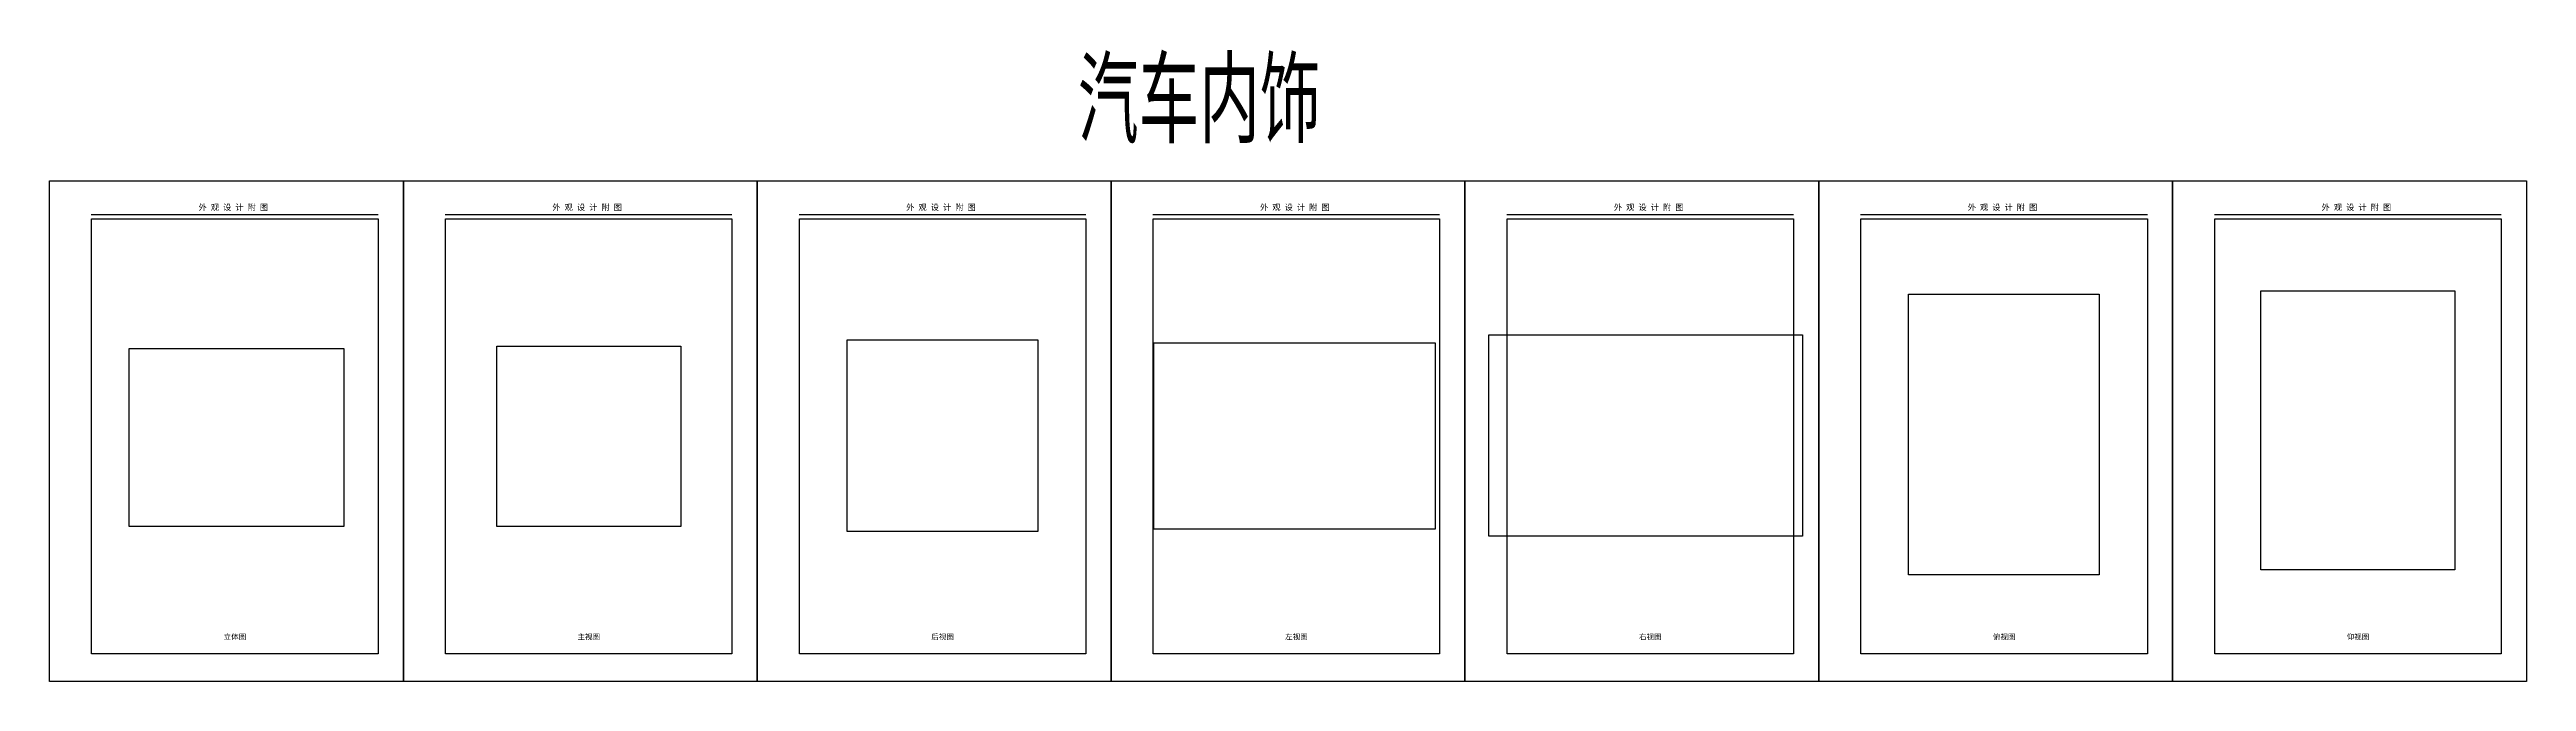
# Model space of a CAD drawing. Header units: millimetres. Extents: x 1846 to 3316, y 204 to 579.
import ezdxf

# ---------------------------------------------------------------- set-up
doc = ezdxf.new("R2010")
doc.units = ezdxf.units.MM
doc.layers.get('0').update_dxf_attribs({"plot": 0})
doc.layers.add('A', color=7, linetype='Continuous')
doc.layers.add('图层1', color=7, linetype='Continuous')
doc.styles.get("Standard").update_dxf_attribs({"font": 'txt', "bigfont": 'gbcbig.shx'})
picture_1 = doc.add_image_def('image1.jpg', size_in_pixel=(864, 717))
picture_2 = doc.add_image_def('image2.jpg', size_in_pixel=(731, 717))
picture_3 = doc.add_image_def('image3.jpg', size_in_pixel=(532, 534))
picture_4 = doc.add_image_def('image4.jpg', size_in_pixel=(786, 521))
picture_5 = doc.add_image_def('image5.jpg', size_in_pixel=(859, 551))
picture_6 = doc.add_image_def('image6.jpg', size_in_pixel=(487, 717))
picture_7 = doc.add_image_def('image7.jpg', size_in_pixel=(1043, 1500))

msp = doc.modelspace()

# ---------------------------------------------------------------- linework, layer by layer
at = {"color": 3, "lineweight": 25}
for points in [[(1845.9, 501.2), (2055.9, 501.2), (2055.9, 204.2), (1845.9, 204.2)], [(2055.9, 501.2), (2265.9, 501.2), (2265.9, 204.2), (2055.9, 204.2)], [(2265.9, 501.2), (2475.9, 501.2), (2475.9, 204.2), (2265.9, 204.2)], [(2475.9, 501.2), (2685.9, 501.2), (2685.9, 204.2), (2475.9, 204.2)], [(2685.9, 501.2), (2895.9, 501.2), (2895.9, 204.2), (2685.9, 204.2)], [(2895.9, 501.2), (3105.9, 501.2), (3105.9, 204.2), (2895.9, 204.2)], [(3105.9, 501.2), (3315.9, 501.2), (3315.9, 204.2), (3105.9, 204.2)]]:
    msp.add_lwpolyline(points, close=True, dxfattribs=at)
at = {"color": 1, "lineweight": 25}
for points in [[(2040.9, 220.7), (1870.9, 220.7), (1870.9, 478.7), (2040.9, 478.7)], [(2250.9, 220.7), (2080.9, 220.7), (2080.9, 478.7), (2250.9, 478.7)], [(2460.9, 220.7), (2290.9, 220.7), (2290.9, 478.7), (2460.9, 478.7)], [(2670.9, 220.7), (2500.9, 220.7), (2500.9, 478.7), (2670.9, 478.7)], [(2880.9, 220.7), (2710.9, 220.7), (2710.9, 478.7), (2880.9, 478.7)], [(3090.9, 220.7), (2920.9, 220.7), (2920.9, 478.7), (3090.9, 478.7)], [(3300.9, 220.7), (3130.9, 220.7), (3130.9, 478.7), (3300.9, 478.7)]]:
    msp.add_lwpolyline(points, close=True, dxfattribs=at)
at = {"layer": 'A', "color": 7}
for p, q in [((1870.7, 481.2), (2040.9, 481.2)), ((2080.7, 481.2), (2250.9, 481.2)), ((2290.7, 481.2), (2460.9, 481.2)), ((2500.7, 481.2), (2670.9, 481.2)), ((2710.7, 481.2), (2880.9, 481.2)), ((2920.7, 481.2), (3090.9, 481.2)), ((3130.7, 481.2), (3300.9, 481.2))]:
    msp.add_line(p, q, dxfattribs=at)

# ---------------------------------------------------------------- texts
at = {"layer": 'A', "lineweight": 25, "attachment_point": 1}
for s, insert, char_height, width in [('{\\fSimHei|b0|i0|c134|p49;外 观 设 计 附 图}', (1934.3, 487.3), 3.5, 48.007), ('{\\fSimHei|b0|i0|c134|p49;外 观 设 计 附 图}', (2144.3, 487.3), 3.5, 48.007), ('{\\fSimHei|b0|i0|c134|p49;外 观 设 计 附 图}', (2354.3, 487.3), 3.5, 48.007), ('{\\fSimHei|b0|i0|c134|p49;外 观 设 计 附 图}', (2564.3, 487.3), 3.5, 48.007), ('{\\fSimHei|b0|i0|c134|p49;外 观 设 计 附 图}', (2774.3, 487.3), 3.5, 48.007), ('{\\fSimHei|b0|i0|c134|p49;外 观 设 计 附 图}', (2984.3, 487.3), 3.5, 48.007), ('{\\fSimHei|b0|i0|c134|p49;外 观 设 计 附 图}', (3194.3, 487.3), 3.5, 48.007), ('{\\fSimSun|b0|i0|c134|p2;立体图}', (1949.2, 232.3), 3.2, 16.056), ('{\\fSimSun|b0|i0|c134|p2;主视图}', (2159.2, 232.3), 3.2, 25.51), ('{\\fSimSun|b0|i0|c134|p2;后视图}', (2369.2, 232.3), 3.2, 13.367), ('{\\fSimSun|b0|i0|c134|p2;左视图}', (2579.2, 232.3), 3.2, 13.453), ('{\\fSimSun|b0|i0|c134|p2;右视图}', (2789.2, 232.3), 3.2, 13.453), ('{\\fSimSun|b0|i0|c134|p2;俯视图}', (2999.2, 232.3), 3.2, 13.453), ('{\\fSimSun|b0|i0|c134|p2;仰视图}', (3209.2, 232.3), 3.2, 13.453)]:
    msp.add_mtext(s, dxfattribs=dict(at, insert=insert, char_height=char_height, width=width))
at = {"layer": '图层1', "color": 7, "insert": (2456.2, 573.6), "char_height": 50, "width": 216.039, "attachment_point": 1}
msp.add_mtext('汽车内饰', dxfattribs=at)

# ---------------------------------------------------------------- pictures from other files: only their frames are drawn
at = {"layer": '图层1', "color": 7}
image = msp.add_image(picture_6, insert=(2949.2, 267.4), size_in_units=(113.2, 166.7), dxfattribs=at)
image.dxf.flags = 7
image = msp.add_image(picture_7, insert=(3158.3, 270.5), size_in_units=(115, 165.4), dxfattribs=at)
image.dxf.flags = 7
image = msp.add_image(picture_1, insert=(1893.1, 296.1), size_in_units=(127.4, 105.7), dxfattribs=at)
image.dxf.flags = 7
image = msp.add_image(picture_2, insert=(2111.4, 296.1), size_in_units=(109.2, 107.1), dxfattribs=at)
image.dxf.flags = 7
image = msp.add_image(picture_3, insert=(2319.2, 293.2), size_in_units=(113.3, 113.7), dxfattribs=at)
image.dxf.flags = 7
image = msp.add_image(picture_4, insert=(2501.3, 294.5), size_in_units=(166.9, 110.7), dxfattribs=at)
image.dxf.flags = 7
image = msp.add_image(picture_5, insert=(2700.1, 290.5), size_in_units=(186.1, 119.4), dxfattribs=at)
image.dxf.flags = 7

doc.saveas('drawing.dxf')
